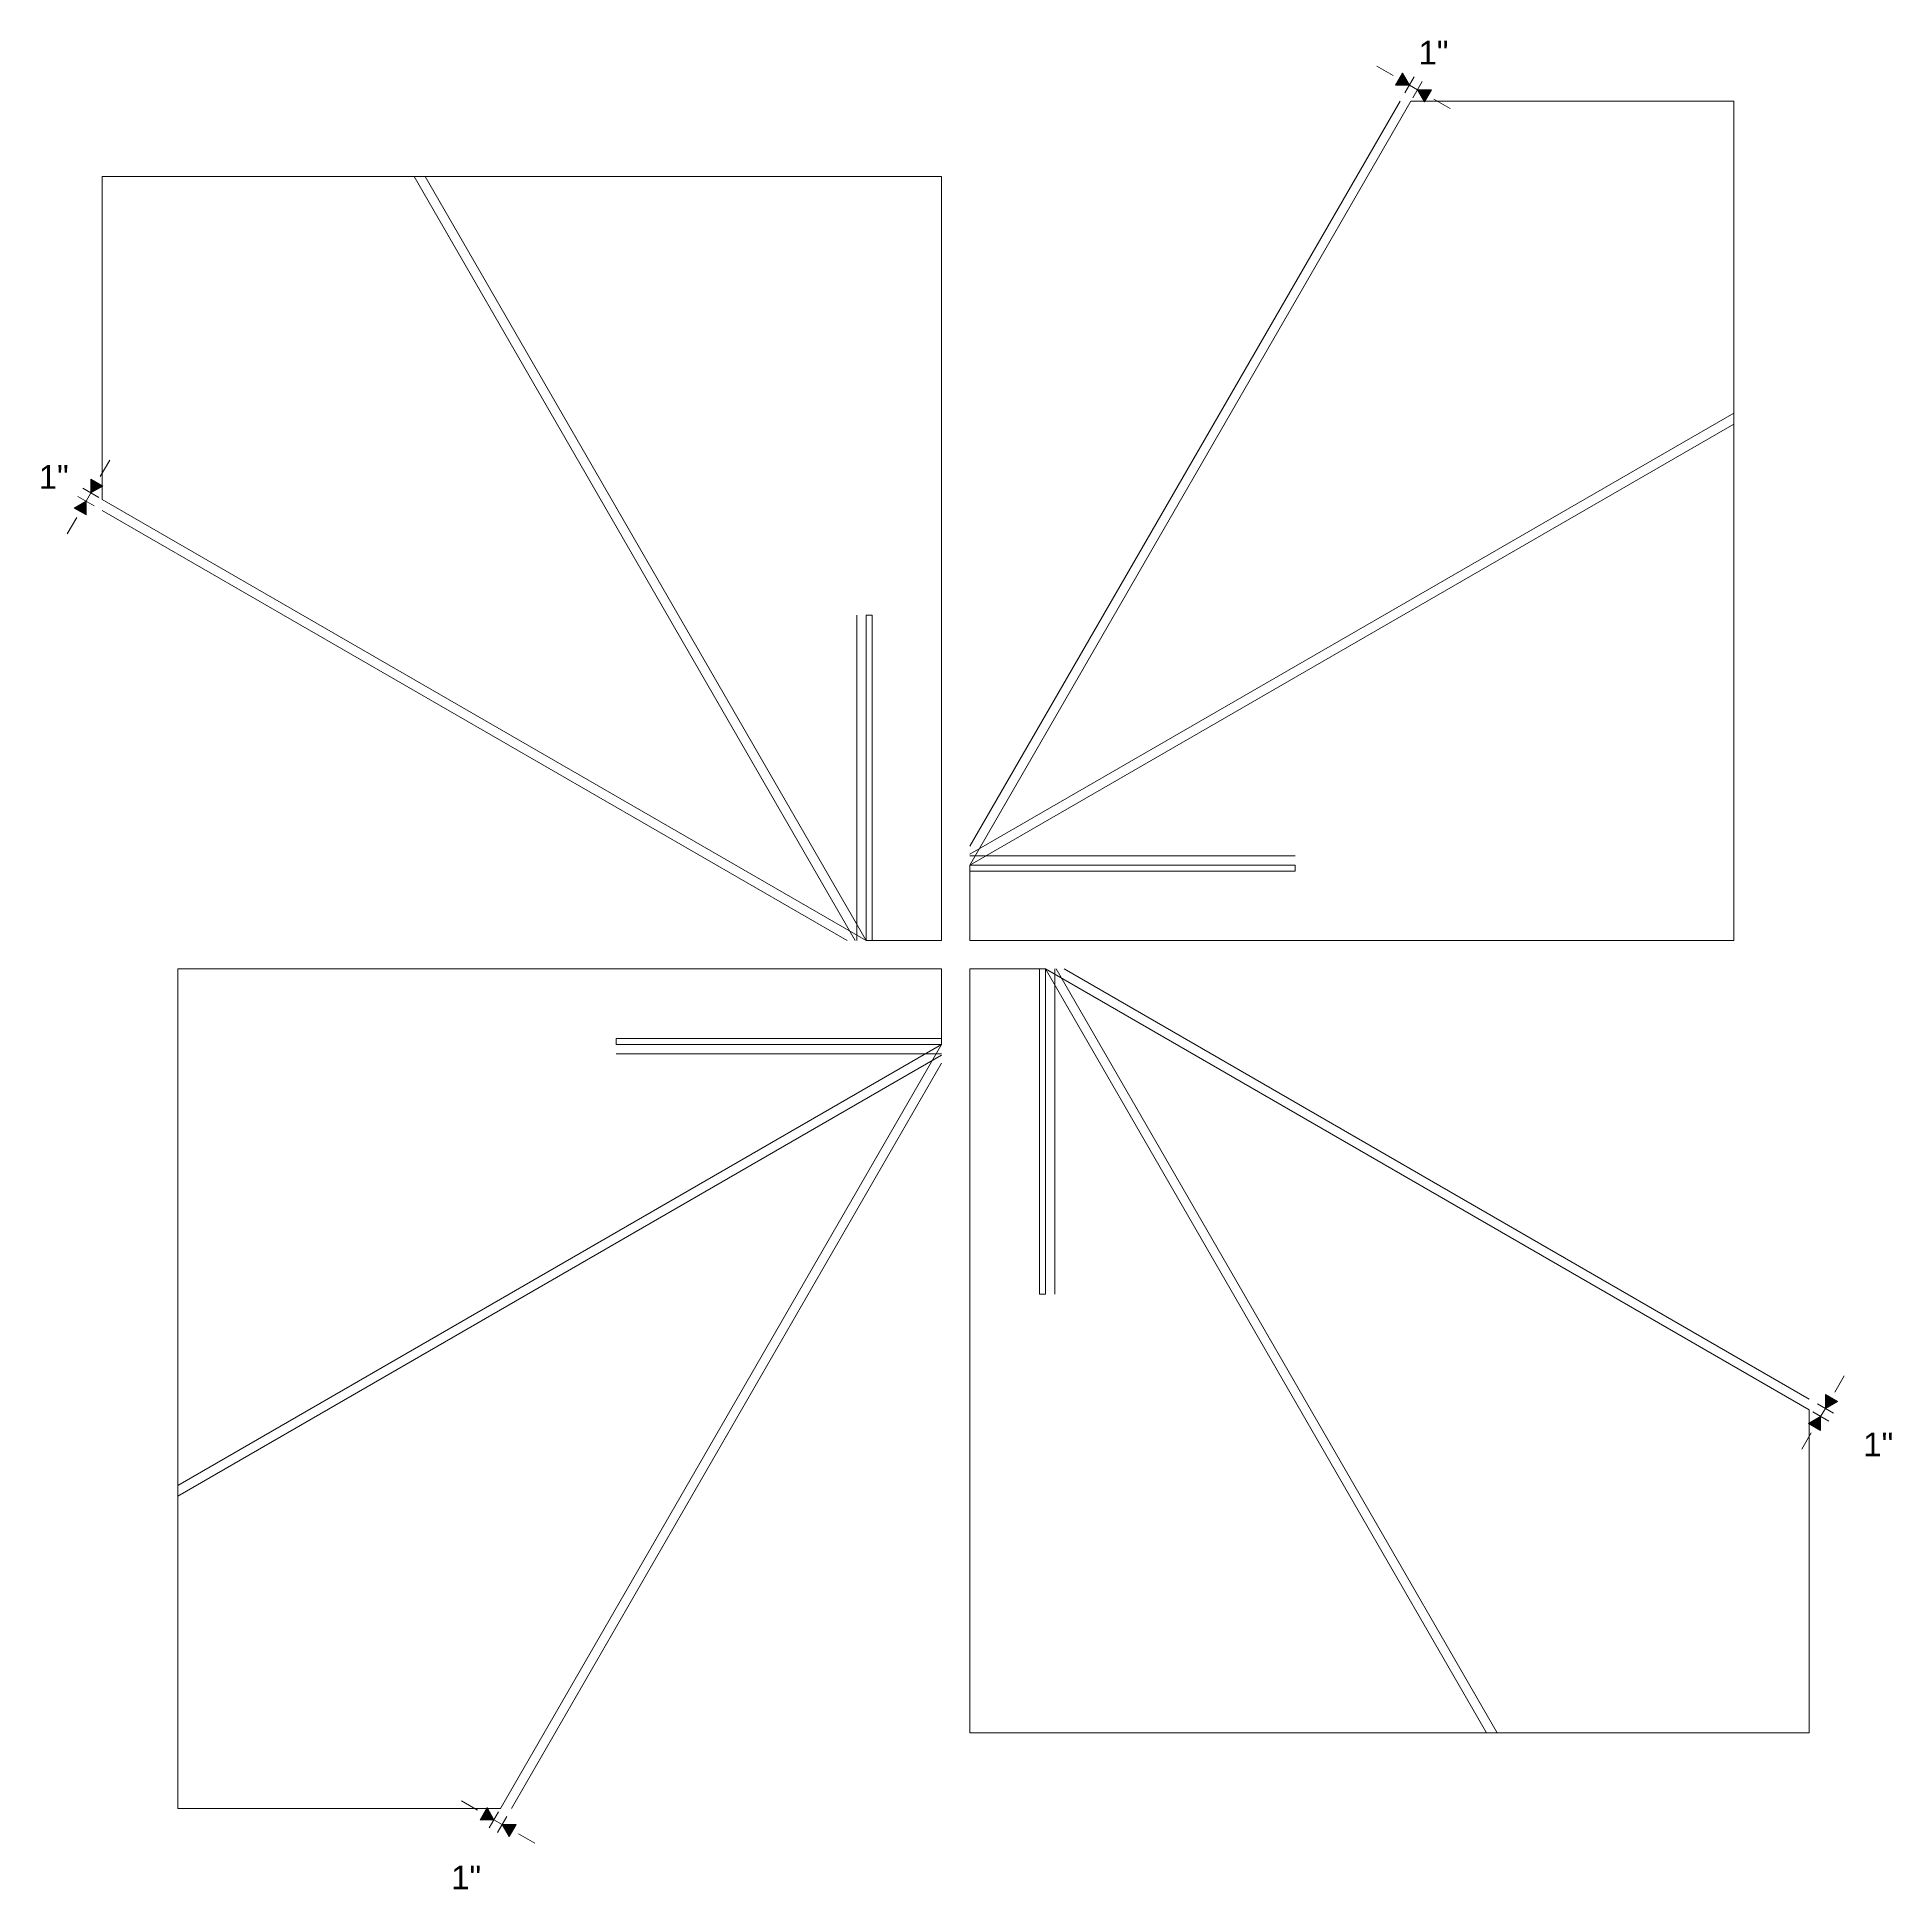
# Model space of a CAD drawing. Header units: inches. Extents: x -20237 to -17371, y 314 to 2010.
# Drawn here: x -19499.5 to -19302.6, y 313.7 to 510.5 of the extents above; entities that cross this region are included whole.
import ezdxf

# ---------------------------------------------------------------- set-up
doc = ezdxf.new("R2010")
doc.units = ezdxf.units.IN
doc.header["$MEASUREMENT"] = 0
doc.header["$PDMODE"] = 35
for name, color, linetype, lineweight in [('Dimension', 3, 'Continuous', 9), ('Kick', 4, 'Continuous', 9), ('Plywood', 6, 'Continuous', 18), ('Treads', 1, 'Continuous', 15)]:
    doc.layers.add(name, color=color, linetype=linetype, lineweight=lineweight)
doc.styles.add('Dimension and Text', font='arial.ttf', dxfattribs={"height": 0.078125})
doc.dimstyles.new('Jerrod Dimension', dxfattribs={"dimscale": 0, "dimtxt": 0.078125, "dimasz": 0.0625, "dimexe": 0.03125, "dimexo": 0.03125, "dimgap": 0.046875, "dimtad": 1, "dimtih": 1, "dimtoh": 1, "dimdec": 4, "dimzin": 1, "dimdsep": 46, "dimlunit": 5, "dimtxsty": 'Dimension and Text', "dimblk": 'arrow', "dimcen": 2.421875, "dimclrd": 3, "dimclre": 3, "dimclrt": 3, "dimadec": 1, "dimazin": 0, "dimtfac": 1, "dimtdec": 4, "dimtmove": 2, "dimatfit": 3, "dimldrblk": 'arrow', "dimfxl": 1, "dimtfillclr": 256, "dimfrac": 2, "dimlwd": -1, "dimlwe": -1, "dimarcsym": 2})

# ---------------------------------------------------------------- blocks, each defined once
blk = doc.blocks.new('arrow')
at = {"layer": 'Dimension'}
blk.add_hatch(color=0, dxfattribs=at).paths.add_polyline_path([(0, 0), (-0.637, 0.368), (-0.637, -0.368)])
at = {"layer": 'Dimension', "color": 0}
for p, q in [((-0.637, -0.368), (-0.637, 0.368)), ((0, 0), (-0.637, 0.368)), ((-0.637, -0.368), (0, 0))]:
    blk.add_line(p, q, dxfattribs=at)
blk = doc.blocks.new('*D527')
at = {"layer": 'Defpoints', "color": 0}
for p in [(-19312.13, 365.2), (-19311.63, 366.06), (-19310.42, 364.21)]:
    blk.add_point(p, dxfattribs=at)
at = {"layer": 'Treads', "color": 3}
for p, q in [((-19308.92, 366.81), (-19307.92, 368.54)), ((-19311.26, 364.7), (-19309.55, 363.71)), ((-19310.76, 365.56), (-19309.05, 364.58)), ((-19309.92, 365.08), (-19310.42, 364.21)), ((-19311.42, 362.48), (-19312.42, 360.75))]:
    blk.add_line(p, q, dxfattribs=at)
at = {"layer": 'Treads', "color": 3, "xscale": 2, "yscale": 2, "zscale": 2}
for p, rotation in [((-19309.92, 365.08), 240.0000000000027), ((-19310.42, 364.21), 60.00000000000269)]:
    blk.add_blockref('arrow', p, dxfattribs=dict(at, rotation=rotation))
at = {"layer": 'Treads', "color": 3, "insert": (-19304.31, 361.26), "char_height": 2.5, "attachment_point": 5, "style": 'Dimension and Text'}
blk.add_mtext('1"', dxfattribs=at)
blk = doc.blocks.new('*D529')
at = {"layer": 'Defpoints', "color": 0}
for p in [(-19493.83, 462.13), (-19492.13, 461.15), (-19492.63, 460.28)]:
    blk.add_point(p, dxfattribs=at)
at = {"layer": 'Treads', "color": 3}
for p, q in [((-19492.83, 463.87), (-19491.83, 465.6)), ((-19493.49, 460.78), (-19495.2, 461.77)), ((-19492.99, 461.65), (-19494.7, 462.63)), ((-19494.33, 461.27), (-19493.83, 462.13)), ((-19495.33, 459.54), (-19496.33, 457.8))]:
    blk.add_line(p, q, dxfattribs=at)
at = {"layer": 'Treads', "color": 3, "xscale": 2, "yscale": 2, "zscale": 2}
for p, rotation in [((-19493.83, 462.13), 240.0000000000027), ((-19494.33, 461.27), 60.00000000000274)]:
    blk.add_blockref('arrow', p, dxfattribs=dict(at, rotation=rotation))
at = {"layer": 'Treads', "color": 3, "insert": (-19497.77, 463.83), "char_height": 2.5, "attachment_point": 5, "style": 'Dimension and Text'}
blk.add_mtext('1"', dxfattribs=at)
blk = doc.blocks.new('*D531')
at = {"layer": 'Defpoints', "color": 0}
for p in [(-19353.16, 504.88), (-19355.02, 503.67), (-19354.15, 503.17)]:
    blk.add_point(p, dxfattribs=at)
at = {"layer": 'Treads', "color": 3}
for p, q in [((-19355.76, 506.38), (-19357.49, 507.38)), ((-19354.52, 504.54), (-19353.53, 506.24)), ((-19354.03, 505.38), (-19353.16, 504.88)), ((-19353.65, 504.04), (-19352.66, 505.74)), ((-19351.43, 503.88), (-19349.7, 502.88))]:
    blk.add_line(p, q, dxfattribs=at)
at = {"layer": 'Treads', "color": 3, "xscale": 2, "yscale": 2, "zscale": 2}
for p, rotation in [((-19354.03, 505.38), 330.0000000000418), ((-19353.16, 504.88), 150.0000000000418)]:
    blk.add_blockref('arrow', p, dxfattribs=dict(at, rotation=rotation))
at = {"layer": 'Treads', "color": 3, "insert": (-19351.47, 508.82), "char_height": 2.5, "attachment_point": 5, "style": 'Dimension and Text'}
blk.add_mtext('1"', dxfattribs=at)
blk = doc.blocks.new('*D533')
at = {"layer": 'Defpoints', "color": 0}
for p in [(-19450.1, 323.17), (-19451.09, 321.47), (-19449.24, 322.67)]:
    blk.add_point(p, dxfattribs=at)
at = {"layer": 'Treads', "color": 3}
for p, q in [((-19452.82, 322.47), (-19454.55, 323.47)), ((-19450.6, 322.31), (-19451.59, 320.6)), ((-19450.22, 320.97), (-19451.09, 321.47)), ((-19449.74, 321.81), (-19450.72, 320.1)), ((-19448.49, 319.97), (-19446.76, 318.97))]:
    blk.add_line(p, q, dxfattribs=at)
at = {"layer": 'Treads', "color": 3, "xscale": 2, "yscale": 2, "zscale": 2}
for p, rotation in [((-19451.09, 321.47), 329.9999999999376), ((-19450.22, 320.97), 149.9999999999376)]:
    blk.add_blockref('arrow', p, dxfattribs=dict(at, rotation=rotation))
at = {"layer": 'Treads', "color": 3, "insert": (-19454.04, 315.35), "char_height": 2.5, "attachment_point": 5, "style": 'Dimension and Text'}
blk.add_mtext('1"', dxfattribs=at)

msp = doc.modelspace()

# ---------------------------------------------------------------- linework, layer by layer
at = {"layer": 'Kick'}
for points in [[(-19411.62636, 414.67252), (-19411.00136, 414.67252), (-19411.00136, 449.17252), (-19411.62636, 449.17252)], [(-19400.62636, 422.67252), (-19400.62636, 422.04752), (-19366.12636, 422.04752), (-19366.12636, 422.67252)], [(-19392.62636, 377.17252), (-19393.25136, 377.17252), (-19393.25136, 411.67252), (-19392.62636, 411.67252)], [(-19438.12636, 403.67252), (-19438.12636, 404.29752), (-19403.62636, 404.29752), (-19403.62636, 403.67252)]]:
    msp.add_lwpolyline(points, close=True, dxfattribs=at)
at = {"layer": 'Plywood'}
for points in [[(-19319.62636, 414.67252), (-19400.62636, 414.67252), (-19400.62636, 422.67252), (-19353.86098, 503.67252), (-19319.62636, 503.67252)], [(-19403.62636, 495.67252), (-19403.62636, 414.67252), (-19411.62636, 414.67252), (-19492.62636, 461.43789), (-19492.62636, 495.67252)], [(-19403.62636, 495.67252), (-19403.62636, 414.67252), (-19411.62636, 414.67252), (-19458.39173, 495.67252)], [(-19319.62636, 414.67252), (-19400.62636, 414.67252), (-19400.62636, 422.67252), (-19319.62636, 469.43789)], [(-19484.62636, 411.67252), (-19403.62636, 411.67252), (-19403.62636, 403.67252), (-19484.62636, 356.90715)], [(-19484.62636, 411.67252), (-19403.62636, 411.67252), (-19403.62636, 403.67252), (-19450.39173, 322.67252), (-19484.62636, 322.67252)], [(-19400.62636, 330.67252), (-19400.62636, 411.67252), (-19392.62636, 411.67252), (-19345.86098, 330.67252)], [(-19400.62636, 330.67252), (-19400.62636, 411.67252), (-19392.62636, 411.67252), (-19311.62636, 364.90715), (-19311.62636, 330.67252)]]:
    msp.add_lwpolyline(points, close=True, dxfattribs=at)
at = {"layer": 'Treads'}
for p, q in [((-19355.01568, 503.67252), (-19400.62636, 424.67252)), ((-19412.78106, 414.67252), (-19459.54643, 495.67252)), ((-19400.62636, 423.82722), (-19319.62636, 470.59259)), ((-19492.62636, 460.28319), (-19413.62636, 414.67252)), ((-19412.62636, 449.17252), (-19412.62636, 414.67252)), ((-19366.12636, 423.67252), (-19400.62636, 423.67252)), ((-19391.62636, 411.67252), (-19391.62636, 377.17252)), ((-19391.47166, 411.67252), (-19344.70628, 330.67252)), ((-19311.62636, 366.06185), (-19390.62636, 411.67252)), ((-19403.62636, 402.51782), (-19484.62636, 355.75245)), ((-19403.62636, 402.67252), (-19438.12636, 402.67252)), ((-19449.23703, 322.67252), (-19403.62636, 401.67252))]:
    msp.add_line(p, q, dxfattribs=at)

# ---------------------------------------------------------------- dimensions: what is measured, and where the dimension line sits
for p1, p2, picture, middle in [((-19355.01568, 503.67252), (-19354.14966, 503.17252), '*D531', (-19351.46758, 508.81802)), ((-19492.62636, 460.28319), (-19492.12636, 461.14922), '*D529', (-19497.77185, 463.8313)), ((-19311.62636, 366.06185), (-19312.12636, 365.19583), '*D527', (-19304.30694, 361.25863)), ((-19449.23703, 322.67252), (-19450.10305, 323.17252), '*D533', (-19454.04025, 315.3531))]:
    dim = msp.add_aligned_dim(p1=p1, p2=p2, distance=1.96995, dimstyle='Jerrod Dimension', override={"dimpost": '"'}, dxfattribs=at)
    dim.commit()
    dim.dimension.update_dxf_attribs({"geometry": picture, "text_midpoint": middle})

doc.saveas('drawing.dxf')
